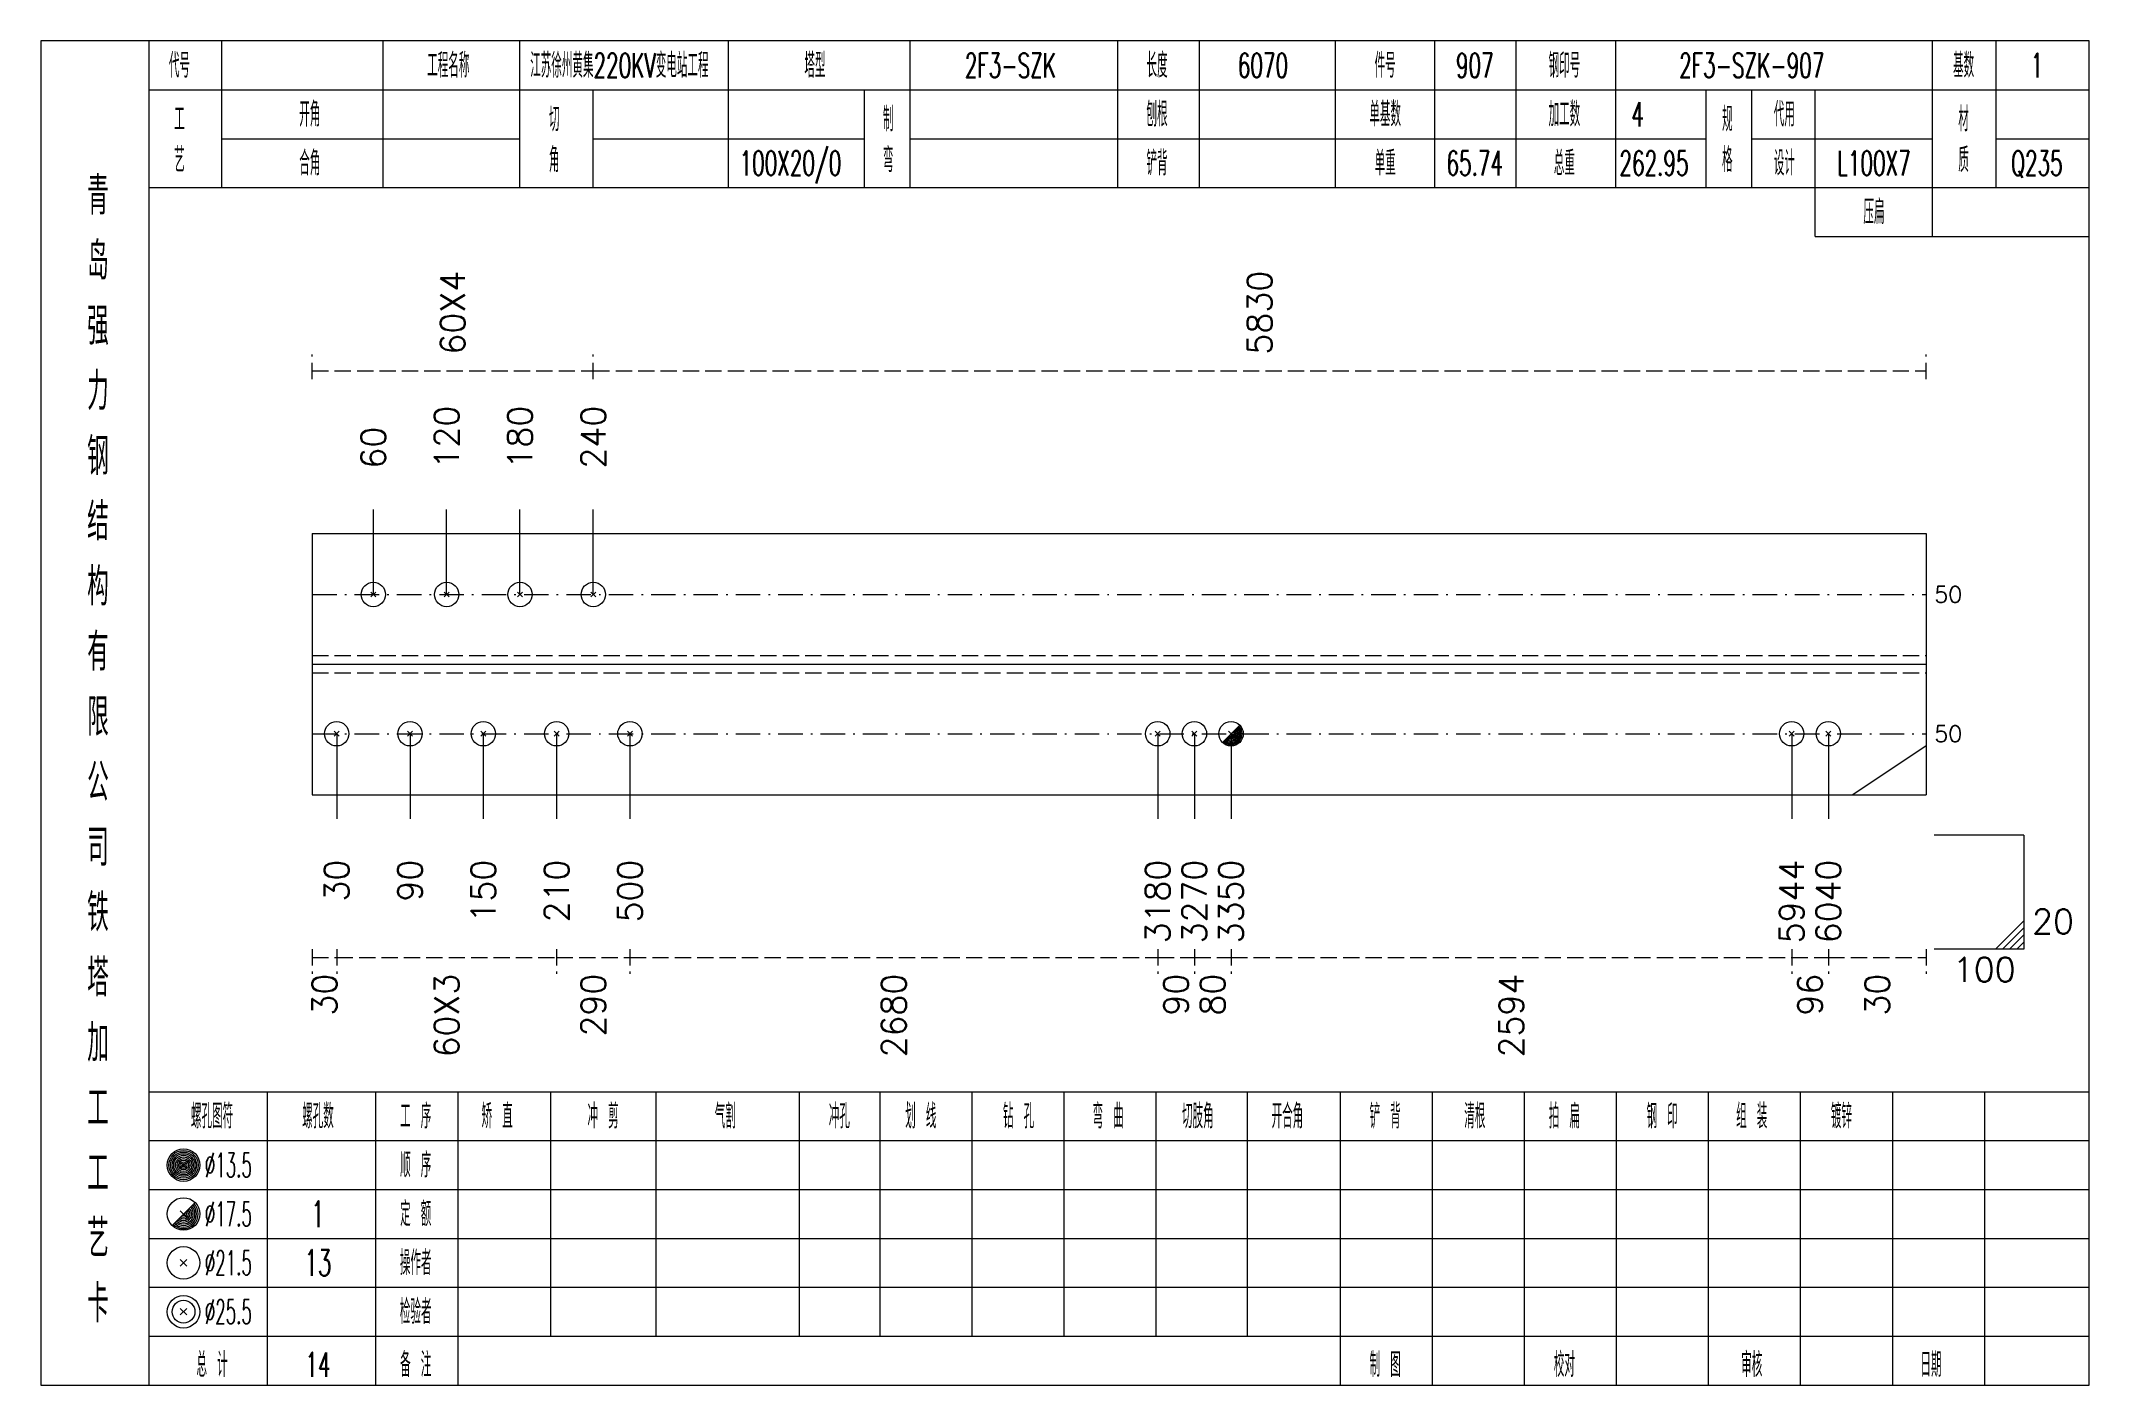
# Model space of a CAD drawing. Extents: x 0 to 4623, y -1159 to 4890.
# Drawn here: x 311.4 to 562.8, y 900 to 1065 of the extents above; entities that cross this region are included whole.
import ezdxf
from ezdxf.enums import TextEntityAlignment as Align

# ---------------------------------------------------------------- set-up
doc = ezdxf.new("R2010")
doc.units = 0
doc.header["$MEASUREMENT"] = 0
doc.linetypes.add('一点画线', pattern=[5.2, 3, -1, 0.2, -1])
doc.linetypes.add('虚线', pattern=[2.75, 2, -0.75])
doc.layers.get('0').update_dxf_attribs({"linetype": 'CONTINUOUS', "lineweight": 25})
for name, color, linetype, lineweight in [('1', 7, 'CONTINUOUS', 25), ('4', 7, 'CONTINUOUS', 25), ('5', 7, 'CONTINUOUS', 25)]:
    doc.layers.add(name, color=color, linetype=linetype, lineweight=lineweight)
doc.styles.get("Standard").update_dxf_attribs({"font": 'simplex.shx', "width": 0.7, "height": 3, "bigfont": 'gbhzfs.shx'})

msp = doc.modelspace()

# ---------------------------------------------------------------- texts
at = {"color": 8, "linetype": 'Continuous', "lineweight": 9}
for s, p in [('60X4', (361.95, 1026.5)), ('5830', (461, 1026.5))]:
    msp.add_text(s, height=3, rotation=90, dxfattribs=at).set_placement(p, align=Align.MIDDLE_LEFT)
at = {"color": 7, "linetype": 'Continuous', "lineweight": 13}
for s, p in [('120', (361.2, 1012.5)), ('180', (370.2, 1012.5)), ('240', (379.2, 1012.5)), ('60', (352.2, 1012.5))]:
    msp.add_text(s, height=3, rotation=90, dxfattribs=at).set_placement(p, align=Align.MIDDLE_LEFT)
for p in [(543.8, 997.05), (543.8, 979.95)]:
    msp.add_text('50', height=2, dxfattribs=at).set_placement(p, align=Align.MIDDLE_LEFT)
msp.add_text('20', height=3, dxfattribs=at).set_placement((555.8, 954.5), align=Align.BOTTOM_LEFT)
msp.add_text('100', height=3, dxfattribs=at).set_placement((553.8, 952.5), align=Align.TOP_RIGHT)
at = {"color": 8, "linetype": 'Continuous', "lineweight": 9}
for s, p in [('30', (346.2, 950.5)), ('60X3', (361.2, 950.5)), ('290', (379.2, 950.5)), ('2680', (416.091, 950.5)), ('90', (450.732, 950.5)), ('80', (455.232, 950.5)), ('2594', (491.891, 950.5)), ('96', (528.55, 950.5)), ('30', (536.8, 950.5))]:
    msp.add_text(s, height=3, rotation=90, dxfattribs=at).set_placement(p, align=Align.MIDDLE_RIGHT)
at = {"layer": '1', "color": 7, "linetype": 'Continuous', "lineweight": 13}
for s, p in [('30', (347.7, 964.5)), ('90', (356.7, 964.5)), ('150', (365.7, 964.5)), ('210', (374.7, 964.5)), ('500', (383.7, 964.5)), ('3180', (448.482, 964.5)), ('3270', (452.982, 964.5)), ('3350', (457.482, 964.5)), ('5944', (526.3, 964.5)), ('6040', (530.8, 964.5))]:
    msp.add_text(s, height=3, rotation=90, dxfattribs=at).set_placement(p, align=Align.MIDDLE_RIGHT)
at = {"layer": '4', "color": 1, "linetype": 'Continuous', "lineweight": 13}
for s, height, width, p in [('代号', 3, 0.6, (328.4, 1062)), ('工程名称', 3, 0.6, (361.4, 1062)), ('江苏徐州黄集220KV变电站工程', 3, 0.6, (382.4, 1062)), ('塔型', 3, 0.6, (406.4, 1062)), ('2F3-SZK', 3, 0.6, (430.4, 1062)), ('长度', 3, 0.6, (448.4, 1062)), ('6070', 3, 0.6, (461.4, 1062)), ('件号', 3, 0.6, (476.4, 1062)), ('907', 3, 0.6, (487.4, 1062)), ('钢印号', 3, 0.6, (498.4, 1062)), ('2F3-SZK-907', 3, 0.6, (521.4, 1062)), ('基数', 3, 0.6, (547.4, 1062)), ('1', 3, 0.6, (556.4, 1062)), ('工', 3, 0.6, (328.4, 1055.4)), ('开角', 3, 0.6, (344.4, 1056)), ('切', 3, 0.6, (374.4, 1055.4)), ('制', 3, 0.6, (415.4, 1055.4)), ('刨根', 3, 0.6, (448.4, 1056)), ('单基数', 3, 0.6, (476.4, 1056)), ('加工数', 3, 0.6, (498.4, 1056)), ('4', 3, 0.6, (507.4, 1056)), ('规', 3, 0.6, (518.4, 1055.4)), ('代用', 3, 0.6, (525.4, 1056)), ('材', 3, 0.6, (547.4, 1055.4)), ('艺', 3, 0.6, (328.4, 1050.4)), ('合角', 3, 0.6, (344.4, 1050)), ('角', 3, 0.6, (374.4, 1050.4)), ('100X20/0', 3, 0.6, (403.4, 1050)), ('弯', 3, 0.6, (415.4, 1050.4)), ('铲背', 3, 0.6, (448.4, 1050)), ('单重', 3, 0.6, (476.4, 1050)), ('65.74', 3, 0.6, (487.4, 1050)), ('总重', 3, 0.6, (498.4, 1050)), ('262.95', 3, 0.6, (509.4, 1050)), ('格', 3, 0.6, (518.4, 1050.4)), ('设计', 3, 0.6, (525.4, 1050)), ('L100X7', 3, 0.6, (536.4, 1050)), ('质', 3, 0.6, (547.4, 1050.4)), ('Q235', 3, 0.6, (556.4, 1050)), ('青', 4.6, 0.8, (318.4, 1046)), ('压扁', 3, 0.6, (536.4, 1044)), ('岛', 4.6, 0.8, (318.4, 1038)), ('强', 4.6, 0.8, (318.4, 1030)), ('力', 4.6, 0.8, (318.4, 1022)), ('钢', 4.6, 0.8, (318.4, 1014)), ('结', 4.6, 0.8, (318.4, 1006)), ('构', 4.6, 0.8, (318.4, 998)), ('有', 4.6, 0.8, (318.4, 990)), ('限', 4.6, 0.8, (318.4, 982)), ('公', 4.6, 0.8, (318.4, 974)), ('司', 4.6, 0.8, (318.4, 966)), ('铁', 4.6, 0.8, (318.4, 958)), ('塔', 4.6, 0.8, (318.4, 950)), ('加', 4.6, 0.8, (318.4, 942)), ('工', 4.6, 0.8, (318.4, 934)), ('螺孔图符', 3, 0.6, (332.4, 933)), ('螺孔数', 3, 0.6, (345.4, 933)), ('工 序', 3, 0.6, (357.4, 933)), ('矫 直', 3, 0.6, (367.4, 933)), ('冲 剪', 3, 0.6, (380.4, 933)), ('气割', 3, 0.6, (395.4, 933)), ('冲孔', 3, 0.6, (409.4, 933)), ('划 线', 3, 0.6, (419.4, 933)), ('钻 孔', 3, 0.6, (431.4, 933)), ('弯 曲', 3, 0.6, (442.4, 933)), ('切肢角', 3, 0.6, (453.4, 933)), ('开合角', 3, 0.6, (464.4, 933)), ('铲 背', 3, 0.6, (476.4, 933)), ('清根', 3, 0.6, (487.4, 933)), ('拍 扁', 3, 0.6, (498.4, 933)), ('钢 印', 3, 0.6, (510.4, 933)), ('组 装', 3, 0.6, (521.4, 933)), ('镀锌', 3, 0.6, (532.4, 933)), ('工', 4.6, 0.8, (318.4, 926)), ('%%C13.5', 3, 0.5, (334.4, 927)), ('顺 序', 3, 0.6, (357.4, 927)), ('定 额', 3, 0.6, (357.4, 921)), ('艺', 4.6, 0.8, (318.4, 918)), ('%%C17.5', 3, 0.5, (334.4, 921)), ('1', 3.2, 0.6, (345.4, 921)), ('%%C21.5', 3, 0.5, (334.4, 915)), ('13', 3.2, 0.6, (345.4, 915)), ('操作者', 3, 0.6, (357.4, 915)), ('卡', 4.6, 0.8, (318.4, 910)), ('%%C25.5', 3, 0.5, (334.4, 909)), ('检验者', 3, 0.6, (357.4, 909)), ('总 计', 3, 0.6, (332.4, 902.5)), ('14', 3, 0.6, (345.4, 902.5)), ('备 注', 3, 0.6, (357.4, 902.5)), ('制 图', 3, 0.6, (476.4, 902.5)), ('校对', 3, 0.6, (498.4, 902.5)), ('审核', 3, 0.6, (521.4, 902.5)), ('日期', 3, 0.6, (543.4, 902.5))]:
    msp.add_text(s, height=height, dxfattribs=dict(at, width=width)).set_placement(p, align=Align.MIDDLE_CENTER)

# ---------------------------------------------------------------- blocks, each defined once
blk = doc.blocks.new('孔21.5')
at = {"layer": '5', "color": 7, "linetype": 'Continuous', "lineweight": 13}
for p, q in [((-0.2, -0.2), (0.2, 0.2)), ((-0.2, 0.2), (0.2, -0.2))]:
    blk.add_line(p, q, dxfattribs=at)
blk.add_circle((0, 0), 1, dxfattribs=at)
blk = doc.blocks.new('孔17.5')
at = {"layer": '5', "color": 7, "linetype": 'Continuous', "lineweight": 13}
for p, q in [((-0.707, -0.707), (0.707, 0.707)), ((-0.2, 0.2), (0.2, -0.2))]:
    blk.add_line(p, q, dxfattribs=at)
blk.add_circle((0, 0), 1, dxfattribs=at)
for radius in [0.9, 0.8, 0.7, 0.6, 0.5, 0.4, 0.3, 0.2, 0.1]:
    blk.add_arc((0, 0), radius, 225, 45, dxfattribs=at)

# ---------------------------------------------------------------- linework, layer by layer
at = {"color": 8, "linetype": '虚线', "lineweight": 9}
for p, q in [((344.7, 1023.5), (344.7, 1026.5)), ((379.2, 1023.5), (379.2, 1026.5)), ((379.2, 1023.5), (379.2, 1026.5)), ((542.8, 1023.5), (542.8, 1026.5)), ((344.7, 1024.5), (379.2, 1024.5)), ((379.2, 1024.5), (542.8, 1024.5)), ((344.7, 953.5), (344.7, 950.5)), ((347.7, 953.5), (347.7, 950.5)), ((347.7, 953.5), (347.7, 950.5)), ((374.7, 953.5), (374.7, 950.5)), ((374.7, 953.5), (374.7, 950.5)), ((383.7, 953.5), (383.7, 950.5)), ((383.7, 953.5), (383.7, 950.5)), ((448.482, 953.5), (448.482, 950.5)), ((448.482, 953.5), (448.482, 950.5)), ((452.982, 953.5), (452.982, 950.5)), ((452.982, 953.5), (452.982, 950.5)), ((457.482, 953.5), (457.482, 950.5)), ((457.482, 953.5), (457.482, 950.5)), ((526.3, 953.5), (526.3, 950.5)), ((526.3, 953.5), (526.3, 950.5)), ((530.8, 953.5), (530.8, 950.5)), ((530.8, 953.5), (530.8, 950.5)), ((542.8, 953.5), (542.8, 950.5)), ((344.7, 952.5), (347.7, 952.5)), ((347.7, 952.5), (374.7, 952.5)), ((374.7, 952.5), (383.7, 952.5)), ((383.7, 952.5), (448.482, 952.5)), ((448.482, 952.5), (452.982, 952.5)), ((452.982, 952.5), (457.482, 952.5)), ((457.482, 952.5), (526.3, 952.5)), ((526.3, 952.5), (530.8, 952.5)), ((530.8, 952.5), (542.8, 952.5))]:
    msp.add_line(p, q, dxfattribs=at)
at = {"color": 7, "linetype": 'Continuous', "lineweight": 13}
for p, q in [((352.2, 997.05), (352.2, 1007.5)), ((361.2, 997.05), (361.2, 1007.5)), ((370.2, 997.05), (370.2, 1007.5)), ((379.2, 997.05), (379.2, 1007.5)), ((347.7, 979.95), (347.7, 969.5)), ((356.7, 979.95), (356.7, 969.5)), ((365.7, 979.95), (365.7, 969.5)), ((374.7, 979.95), (374.7, 969.5)), ((383.7, 979.95), (383.7, 969.5)), ((448.482, 979.95), (448.482, 969.5)), ((452.982, 979.95), (452.982, 969.5)), ((457.482, 979.95), (457.482, 969.5)), ((526.3, 979.95), (526.3, 969.5)), ((530.8, 979.95), (530.8, 969.5)), ((542.8, 978.45), (533.8, 972.45)), ((554.8, 967.5), (543.8, 967.5)), ((554.8, 967.5), (554.8, 953.5)), ((551.3, 953.5), (554.8, 957)), ((552.175, 953.5), (554.8, 956.125)), ((554.8, 953.5), (543.8, 953.5)), ((553.05, 953.5), (554.8, 955.25)), ((553.925, 953.5), (554.8, 954.375))]:
    msp.add_line(p, q, dxfattribs=at)
at = {"color": 7, "linetype": 'Continuous', "lineweight": 18}
for p, q in [((344.7, 1004.55), (344.7, 972.45)), ((344.7, 1004.55), (542.8, 1004.55)), ((542.8, 1004.55), (542.8, 972.45)), ((344.7, 988.5), (542.8, 988.5))]:
    msp.add_line(p, q, dxfattribs=at)
at = {"color": 3, "linetype": '一点画线', "lineweight": 13}
for p, q in [((344.7, 997.05), (542.8, 997.05)), ((344.7, 979.95), (542.8, 979.95))]:
    msp.add_line(p, q, dxfattribs=at)
at = {"color": 1, "linetype": '虚线', "lineweight": 18}
for p, q in [((344.7, 989.55), (542.8, 989.55)), ((344.7, 987.45), (542.8, 987.45))]:
    msp.add_line(p, q, dxfattribs=at)
at = {"layer": '1', "color": 7, "linetype": 'Continuous', "lineweight": 18}
msp.add_line((344.7, 972.45), (542.8, 972.45), dxfattribs=at)
at = {"layer": '4', "color": 1, "linetype": 'Continuous', "lineweight": 18}
for p, q in [((324.7, 900), (324.7, 1065)), ((333.6, 1047), (333.6, 1065)), ((353.4, 1047), (353.4, 1065)), ((370.2, 1047), (370.2, 1065)), ((395.8, 1047), (395.8, 1065)), ((418.1, 1047), (418.1, 1065)), ((443.6, 1047), (443.6, 1065)), ((453.6, 1047), (453.6, 1065)), ((470.3, 1047), (470.3, 1065)), ((482.5, 1047), (482.5, 1065)), ((492.5, 1047), (492.5, 1065)), ((504.7, 1047), (504.7, 1065)), ((543.6, 1041), (543.6, 1065)), ((551.4, 1047), (551.4, 1065)), ((324.7, 1059), (562.8, 1059)), ((379.2, 1047), (379.2, 1059)), ((412.5, 1047), (412.5, 1059)), ((515.8, 1047), (515.8, 1059)), ((521.4, 1047), (521.4, 1059)), ((529.2, 1041), (529.2, 1059)), ((333.6, 1053), (370.2, 1053)), ((379.2, 1053), (412.5, 1053)), ((418.1, 1053), (515.8, 1053)), ((521.4, 1053), (543.6, 1053)), ((551.4, 1053), (562.8, 1053)), ((324.7, 1047), (562.8, 1047)), ((529.2, 1041), (562.8, 1041)), ((324.7, 936), (562.8, 936)), ((339.2, 900), (339.2, 936)), ((352.5, 900), (352.5, 936)), ((362.6, 900), (362.6, 936)), ((374, 906), (374, 936)), ((386.9, 906), (386.9, 936)), ((404.5, 906), (404.5, 936)), ((414.4, 906), (414.4, 936)), ((425.7, 906), (425.7, 936)), ((437, 906), (437, 936)), ((448.3, 906), (448.3, 936)), ((459.5, 906), (459.5, 936)), ((470.9, 906), (470.9, 936)), ((482.2, 906), (482.2, 936)), ((493.5, 906), (493.5, 936)), ((504.8, 906), (504.8, 936)), ((516.1, 906), (516.1, 936)), ((527.4, 906), (527.4, 936)), ((538.7, 906), (538.7, 936)), ((550, 906), (550, 936)), ((324.7, 930), (562.8, 930)), ((324.7, 924), (562.8, 924)), ((324.7, 918), (562.8, 918)), ((324.7, 912), (562.8, 912)), ((324.7, 906), (562.8, 906)), ((470.9, 900), (470.9, 906)), ((482.2, 900), (482.2, 906)), ((493.5, 900), (493.5, 906)), ((504.8, 900), (504.8, 906)), ((516.1, 900), (516.1, 906)), ((527.4, 900), (527.4, 906)), ((538.7, 900), (538.7, 906)), ((550, 900), (550, 906))]:
    msp.add_line(p, q, dxfattribs=at)
at = {"layer": '4', "color": 7, "linetype": 'Continuous', "lineweight": 13}
for p, q in [((328.7, 926.8), (329.1, 927.2)), ((329.1, 926.8), (328.7, 927.2)), ((327.486, 919.586), (330.314, 922.414)), ((328.5, 921.4), (329.3, 920.6)), ((328.5, 914.6), (329.3, 915.4)), ((328.5, 915.4), (329.3, 914.6)), ((328.5, 908.6), (329.3, 909.4)), ((328.5, 909.4), (329.3, 908.6))]:
    msp.add_line(p, q, dxfattribs=at)
at = {"layer": '4', "color": 1, "linetype": 'Continuous', "lineweight": 18}
msp.add_lwpolyline([(311.4, 1065), (311.4, 900), (562.8, 900), (562.8, 1065)], close=True, dxfattribs=at)
at = {"layer": '4', "color": 7, "linetype": 'Continuous', "lineweight": 13}
for centre, radius in [((328.9, 927), 2), ((328.9, 927), 1.8), ((328.9, 927), 1.6), ((328.9, 927), 1.4), ((328.9, 927), 1.2), ((328.9, 927), 1), ((328.9, 927), 0.8), ((328.9, 927), 0.6), ((328.9, 927), 0.4), ((328.9, 927), 0.2), ((328.9, 921), 2), ((328.9, 915), 2), ((328.9, 909), 2), ((328.9, 909), 1.4)]:
    msp.add_circle(centre, radius, dxfattribs=at)
for radius in [1.8, 1.6, 1.4, 1.2, 1, 0.8, 0.6, 0.4, 0.2]:
    msp.add_arc((328.9, 921), radius, 225, 45, dxfattribs=at)

# ---------------------------------------------------------------- block references
at = {"color": 7, "linetype": 'Continuous', "lineweight": 13, "xscale": 1.5, "yscale": 1.5, "zscale": 1.5}
for p in [(352.2, 997.05), (361.2, 997.05), (370.2, 997.05), (379.2, 997.05)]:
    msp.add_blockref('孔21.5', p, dxfattribs=at)
at = {"layer": '1', "color": 7, "linetype": 'Continuous', "lineweight": 13, "xscale": 1.5, "yscale": 1.5, "zscale": 1.5}
for name, p in [('孔21.5', (347.7, 979.95)), ('孔21.5', (356.7, 979.95)), ('孔21.5', (365.7, 979.95)), ('孔21.5', (374.7, 979.95)), ('孔21.5', (383.7, 979.95)), ('孔21.5', (448.482, 979.95)), ('孔21.5', (452.982, 979.95)), ('孔17.5', (457.482, 979.95)), ('孔21.5', (526.3, 979.95)), ('孔21.5', (530.8, 979.95))]:
    msp.add_blockref(name, p, dxfattribs=at)

msp.set_redraw_order([(e.dxf.handle, doc.entitydb.next_handle()) for e in msp.query("TEXT MTEXT ATTDEF DIMENSION ARC_DIMENSION")])  # texts and dimensions are drawn at this point

doc.saveas('drawing.dxf')
